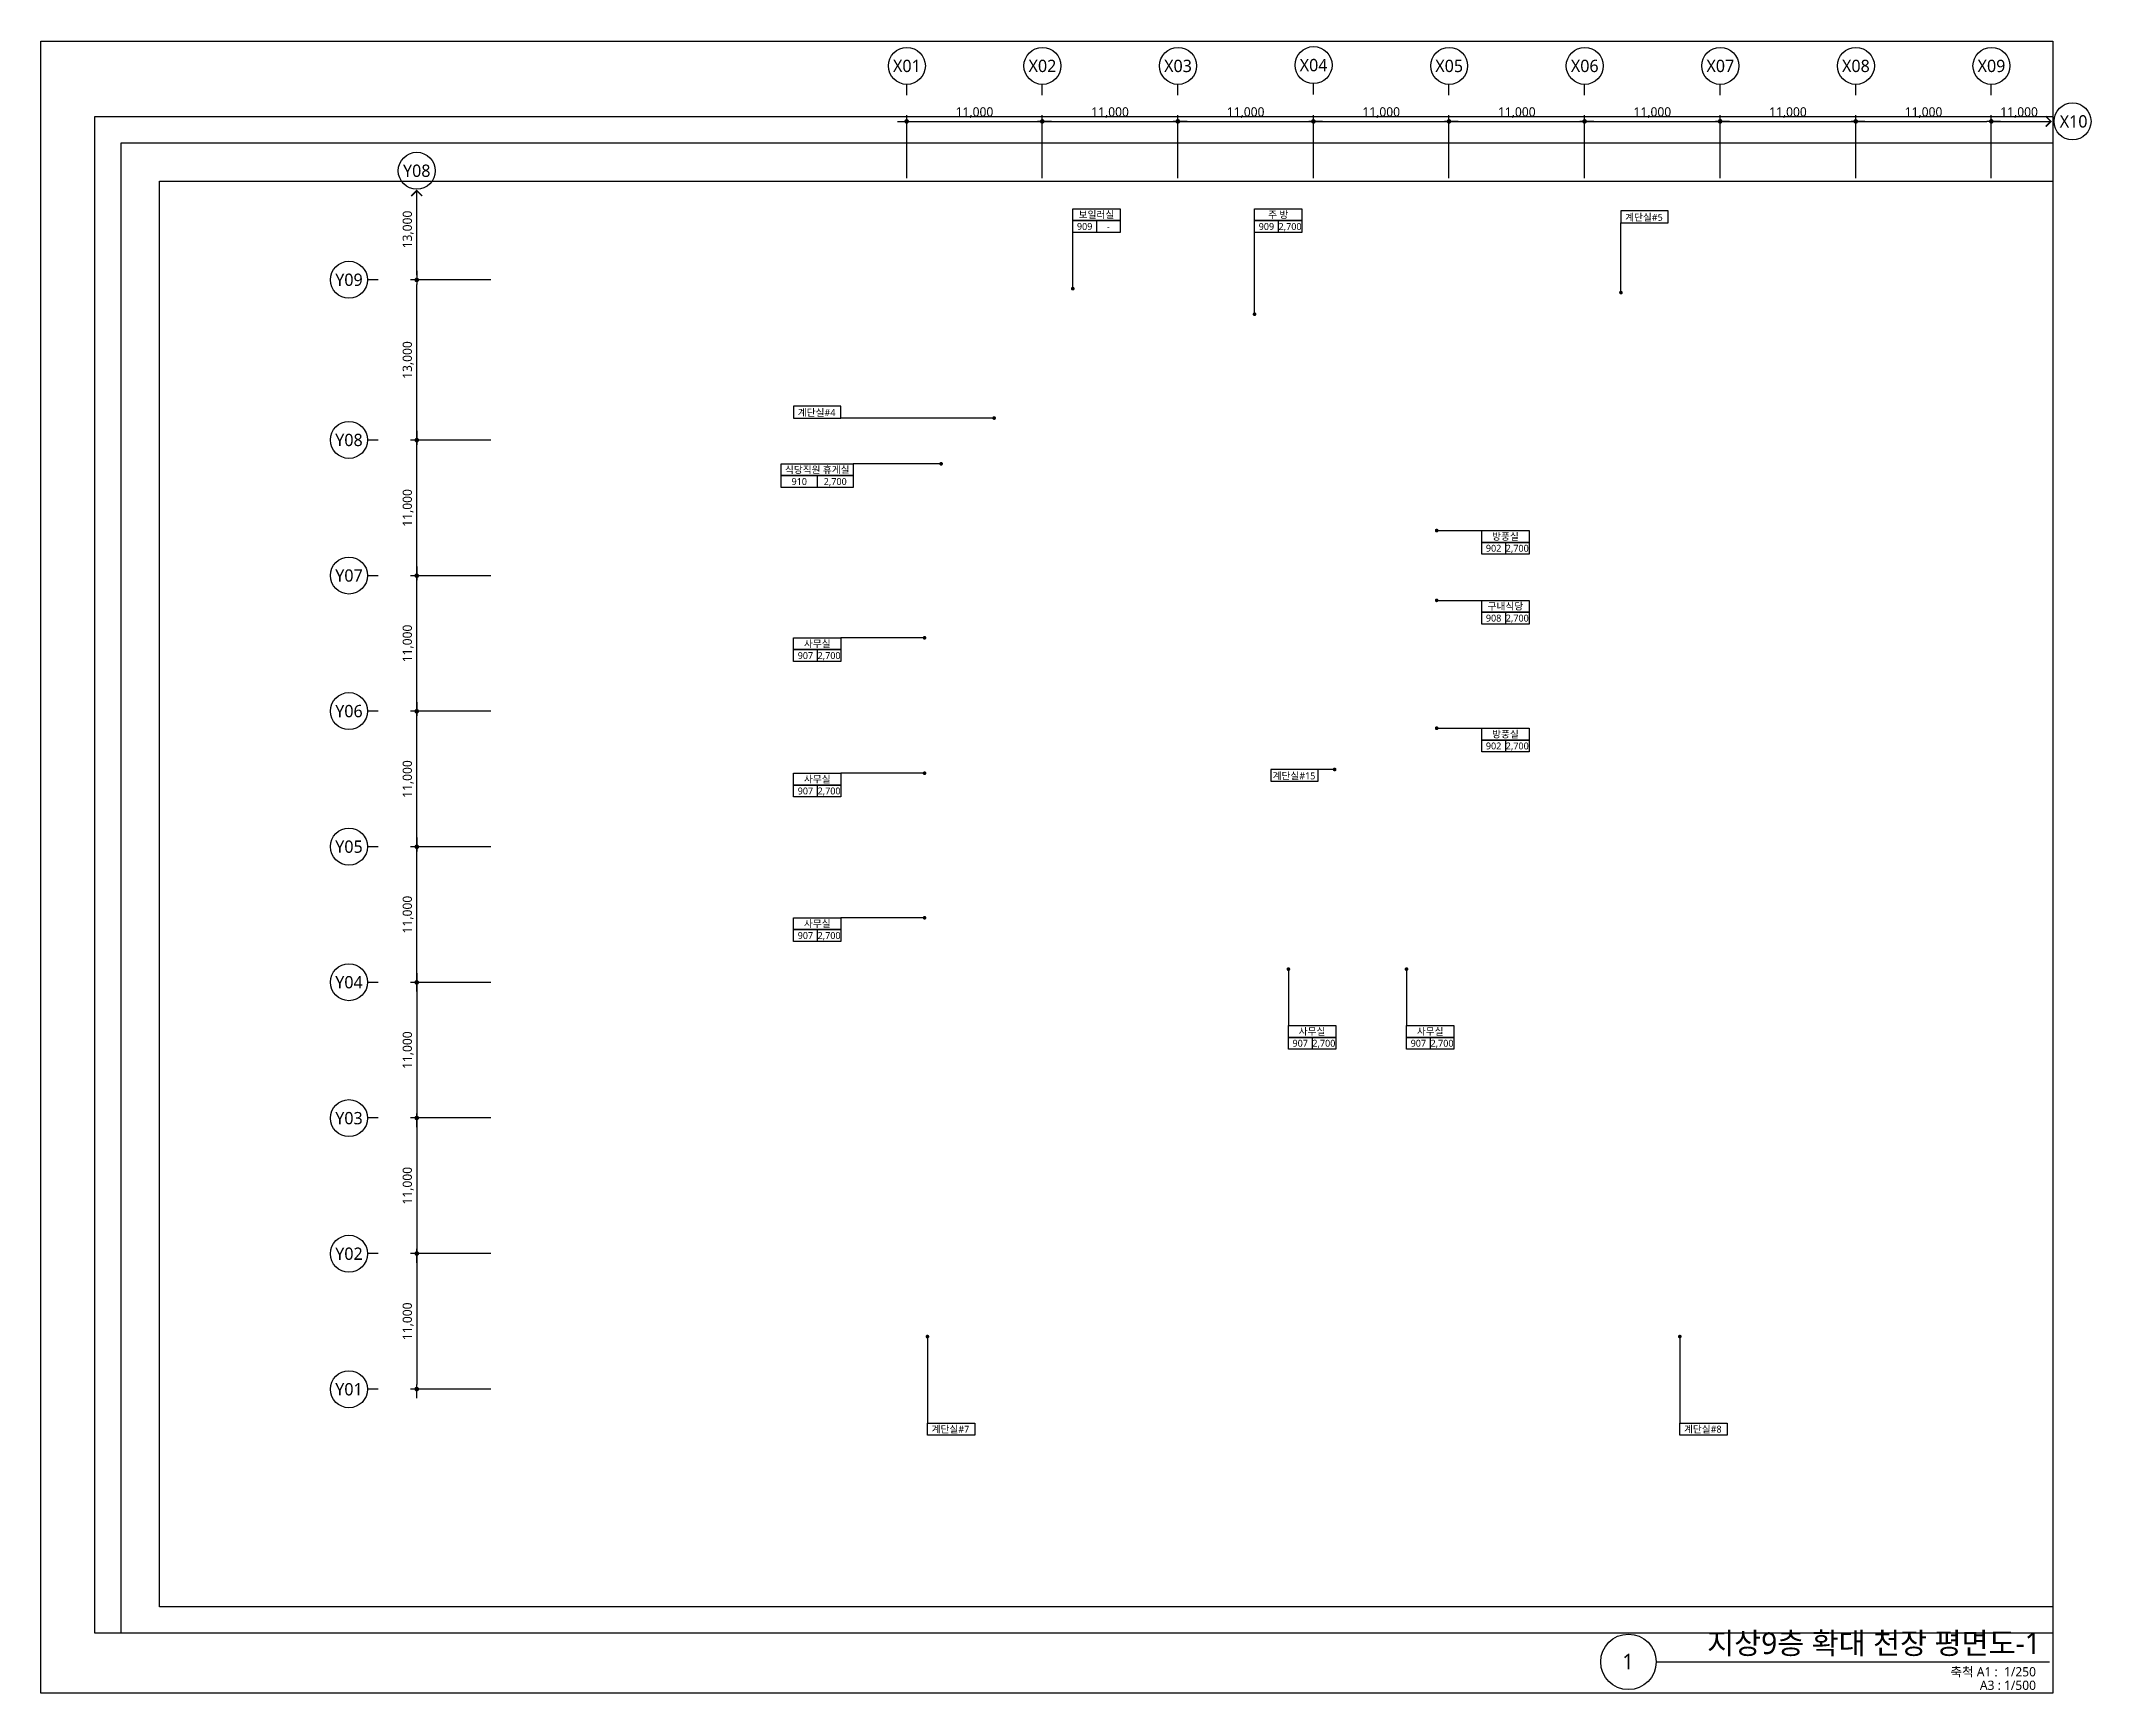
# Model space of a CAD drawing. Header units: millimetres. Extents: x 717452 to 1115512, y -611281 to 2012373.
# Drawn here: x 717452 to 883779, y 1432825 to 1566873 of the extents above; entities that cross this region are included whole.
import ezdxf
from ezdxf.enums import TextEntityAlignment as Align

# ---------------------------------------------------------------- set-up
doc = ezdxf.new("R2010")
doc.units = ezdxf.units.MM
doc.header["$PDSIZE"] = -10
doc.layers.get('0').update_dxf_attribs({"linetype": 'CONTINUOUS'})
doc.layers.get('DEFPOINTS').update_dxf_attribs({"color": 146, "linetype": 'CONTINUOUS'})
for name, color, linetype, lineweight in [('A-AXIS-BUBL', 7, 'CONTINUOUS', 25), ('A-DIMS', 7, 'CONTINUOUS', 25), ('A-MKXS-LEAD', 7, 'CONTINUOUS', 25), ('A-MKXX-NAME', 3, 'CONTINUOUS', 25), ('A-MKXX-SYMB', 7, 'CONTINUOUS', 25), ('A-XXXX-SYMB', 7, 'CONTINUOUS', 25), ('A-XXXX-TXT1', 3, 'CONTINUOUS', 25), ('A-XXXX-TXT2', 3, 'CONTINUOUS', 25)]:
    doc.layers.add(name, color=color, linetype=linetype, lineweight=lineweight)
doc.styles.add('HY울릉도L', font='H2GTRE.TTF')
doc.styles.add('맑은 고딕', font='malgun.ttf')
doc.styles.add('맑은고딕', font='malgun.ttf')
doc.dimstyles.new('CDIM', dxfattribs={"dimtxt": 3, "dimasz": 1.5, "dimexe": 2, "dimexo": 1, "dimgap": 1, "dimtad": 1, "dimdec": 0, "dimrnd": 0.5, "dimzin": 0, "dimdsep": 32, "dimlunit": 6, "dimtxsty": 'HY울릉도L', "dimblk1": '_CIDOT', "dimblk2": '_CIDOT', "dimsah": 1, "dimcen": 5.5, "dimclrd": 2, "dimclre": 2, "dimclrt": 7, "dimadec": 0, "dimazin": 0, "dimtfac": 1, "dimtdec": 0, "dimtix": 1, "dimtmove": 2, "dimatfit": 1, "dimldrblk": '_CIDOT', "dimfxl": 1, "dimtolj": 1, "dimtzin": 0, "dimlwd": -1, "dimarcsym": 0})

msp = doc.modelspace()

# ---------------------------------------------------------------- texts
at = {"layer": 'A-MKXX-NAME', "style": '맑은고딕'}
for s, p in [('909', (802128, 1551820)), ('보일러실', (803088, 1552780)), ('909', (816875, 1551820)), ('주 방', (817835, 1552780)), ('2,700', (818795, 1551820)), ('계단실#5', (847508, 1552565)), ('-', (804048, 1551820)), ('계단실#4', (780380, 1536721)), ('식당직원 휴게실', (780433, 1532086)), ('910', (778973, 1531126)), ('2,700', (781893, 1531126)), ('방풍실', (836269, 1526671)), ('902', (835309, 1525711)), ('2,700', (837229, 1525711)), ('908', (835309, 1520044)), ('구내식당', (836269, 1521004)), ('2,700', (837229, 1520044)), ('907', (779473, 1517006)), ('사무실', (780433, 1517966)), ('2,700', (781393, 1517006)), ('방풍실', (836269, 1510631)), ('902', (835309, 1509671)), ('2,700', (837229, 1509671)), ('사무실', (780433, 1506979)), ('계단실#15', (819114, 1507246)), ('907', (779473, 1506019)), ('2,700', (781393, 1506019)), ('사무실', (780433, 1495250)), ('907', (779473, 1494290)), ('2,700', (781393, 1494290)), ('907', (819619, 1485547)), ('사무실', (820579, 1486507)), ('2,700', (821539, 1485547)), ('907', (829205, 1485547)), ('사무실', (830165, 1486507)), ('2,700', (831125, 1485547)), ('계단실#7', (791240, 1454232)), ('계단실#8', (852283, 1454232))]:
    msp.add_text(s, height=560, dxfattribs=at).set_placement(p, align=Align.MIDDLE_CENTER)
at = {"layer": 'A-XXXX-TXT1', "style": '맑은 고딕'}
msp.add_text('지상9층 확대 천장 평면도-1', height=1750, dxfattribs=at).set_placement((879706, 1435467), align=Align.BOTTOM_RIGHT)
msp.add_text('1', height=1250, dxfattribs=at).set_placement((846221, 1435381), align=Align.MIDDLE)
for s, p in [('축척 A1 :  1/250', (879317, 1434923)), ('A3 : 1/500', (879317, 1433829))]:
    msp.add_text(s, height=750, dxfattribs=at).set_placement(p, align=Align.TOP_RIGHT)

# ---------------------------------------------------------------- blocks, each defined once
blk = doc.blocks.new('_CIDOT')
at = {"color": 0, "linetype": 'ByBlock'}
blk.add_line((2, 0), (-1, 0), dxfattribs=at)
at = {"color": 0, "linetype": 'ByBlock', "const_width": 0.5}
blk.add_lwpolyline([(-0.25, 0, 1), (0.25, 0, 1)], format="xyb", close=True, dxfattribs=at)
blk = doc.blocks.new('*D287')
at = {"layer": 'A-DIMS', "lineweight": -2, "transparency": 16777216}
for p, q in [((53789, 121888), (47289, 121888)), ((53789, 108888), (47289, 108888))]:
    blk.add_line(p, q, dxfattribs=at)
at = {"layer": 'A-DIMS', "transparency": 16777216}
blk.add_line((47789, 109263), (47789, 121513), dxfattribs=at)
at = {"layer": 'DEFPOINTS', "color": 0, "transparency": 16777216}
for p in [(47789, 121888), (54039, 121888), (54039, 108888)]:
    blk.add_point(p, dxfattribs=at)
at = {"layer": 'A-DIMS', "transparency": 16777216, "xscale": 375, "yscale": 375, "zscale": 375}
for p, rotation in [((47789, 121888), 90), ((47789, 108888), 270)]:
    blk.add_blockref('_CIDOT', p, dxfattribs=dict(at, rotation=rotation))
at = {"layer": 'A-DIMS', "color": 3, "transparency": 16777216, "insert": (47086, 115388), "char_height": 750, "attachment_point": 5, "rotation": 90, "style": '맑은고딕'}
blk.add_mtext('\\A1;13,000', dxfattribs=at)
blk = doc.blocks.new('*D288')
at = {"layer": 'A-DIMS', "lineweight": -2, "transparency": 16777216}
for p, q in [((53789, 108888), (47289, 108888)), ((53789, 97888), (47289, 97888))]:
    blk.add_line(p, q, dxfattribs=at)
at = {"layer": 'A-DIMS', "transparency": 16777216}
blk.add_line((47789, 98263), (47789, 108513), dxfattribs=at)
at = {"layer": 'DEFPOINTS', "color": 0, "transparency": 16777216}
for p in [(47789, 108888), (54039, 108888), (54039, 97888)]:
    blk.add_point(p, dxfattribs=at)
at = {"layer": 'A-DIMS', "transparency": 16777216, "xscale": 375, "yscale": 375, "zscale": 375}
for p, rotation in [((47789, 108888), 90), ((47789, 97888), 270)]:
    blk.add_blockref('_CIDOT', p, dxfattribs=dict(at, rotation=rotation))
at = {"layer": 'A-DIMS', "color": 3, "transparency": 16777216, "insert": (47086, 103388), "char_height": 750, "attachment_point": 5, "rotation": 90, "style": '맑은고딕'}
blk.add_mtext('\\A1;11,000', dxfattribs=at)
blk = doc.blocks.new('*D289')
at = {"layer": 'A-DIMS', "lineweight": -2, "transparency": 16777216}
for p, q in [((53789, 97888), (47289, 97888)), ((53789, 86888), (47289, 86888))]:
    blk.add_line(p, q, dxfattribs=at)
at = {"layer": 'A-DIMS', "transparency": 16777216}
blk.add_line((47789, 87263), (47789, 97513), dxfattribs=at)
at = {"layer": 'DEFPOINTS', "color": 0, "transparency": 16777216}
for p in [(47789, 97888), (54039, 97888), (54039, 86888)]:
    blk.add_point(p, dxfattribs=at)
at = {"layer": 'A-DIMS', "transparency": 16777216, "xscale": 375, "yscale": 375, "zscale": 375}
for p, rotation in [((47789, 97888), 90), ((47789, 86888), 270)]:
    blk.add_blockref('_CIDOT', p, dxfattribs=dict(at, rotation=rotation))
at = {"layer": 'A-DIMS', "color": 3, "transparency": 16777216, "insert": (47086, 92388), "char_height": 750, "attachment_point": 5, "rotation": 90, "style": '맑은고딕'}
blk.add_mtext('\\A1;11,000', dxfattribs=at)
blk = doc.blocks.new('*D290')
at = {"layer": 'A-DIMS', "lineweight": -2, "transparency": 16777216}
for p, q in [((53789, 86888), (47289, 86888)), ((53789, 75888), (47289, 75888))]:
    blk.add_line(p, q, dxfattribs=at)
at = {"layer": 'A-DIMS', "transparency": 16777216}
blk.add_line((47789, 76263), (47789, 86513), dxfattribs=at)
at = {"layer": 'DEFPOINTS', "color": 0, "transparency": 16777216}
for p in [(47789, 86888), (54039, 86888), (54039, 75888)]:
    blk.add_point(p, dxfattribs=at)
at = {"layer": 'A-DIMS', "transparency": 16777216, "xscale": 375, "yscale": 375, "zscale": 375}
for p, rotation in [((47789, 86888), 90), ((47789, 75888), 270)]:
    blk.add_blockref('_CIDOT', p, dxfattribs=dict(at, rotation=rotation))
at = {"layer": 'A-DIMS', "color": 3, "transparency": 16777216, "insert": (47086, 81388), "char_height": 750, "attachment_point": 5, "rotation": 90, "style": '맑은고딕'}
blk.add_mtext('\\A1;11,000', dxfattribs=at)
blk = doc.blocks.new('*D291')
at = {"layer": 'A-DIMS', "lineweight": -2, "transparency": 16777216}
for p, q in [((53789, 75888), (47289, 75888)), ((53789, 64888), (47289, 64888))]:
    blk.add_line(p, q, dxfattribs=at)
at = {"layer": 'A-DIMS', "transparency": 16777216}
blk.add_line((47789, 65263), (47789, 75513), dxfattribs=at)
at = {"layer": 'DEFPOINTS', "color": 0, "transparency": 16777216}
for p in [(47789, 75888), (54039, 75888), (54039, 64888)]:
    blk.add_point(p, dxfattribs=at)
at = {"layer": 'A-DIMS', "transparency": 16777216, "xscale": 375, "yscale": 375, "zscale": 375}
for p, rotation in [((47789, 75888), 90), ((47789, 64888), 270)]:
    blk.add_blockref('_CIDOT', p, dxfattribs=dict(at, rotation=rotation))
at = {"layer": 'A-DIMS', "color": 3, "transparency": 16777216, "insert": (47086, 70388), "char_height": 750, "attachment_point": 5, "rotation": 90, "style": '맑은고딕'}
blk.add_mtext('\\A1;11,000', dxfattribs=at)
blk = doc.blocks.new('*D292')
at = {"layer": 'A-DIMS', "lineweight": -2, "transparency": 16777216}
for p, q in [((53789, 42888), (47289, 42888)), ((53789, 31888), (47289, 31888))]:
    blk.add_line(p, q, dxfattribs=at)
at = {"layer": 'A-DIMS', "transparency": 16777216}
blk.add_line((47789, 42513), (47789, 32263), dxfattribs=at)
at = {"layer": 'DEFPOINTS', "color": 0, "transparency": 16777216}
for p in [(54039, 42888), (47789, 31888), (54039, 31888)]:
    blk.add_point(p, dxfattribs=at)
at = {"layer": 'A-DIMS', "transparency": 16777216, "xscale": 375, "yscale": 375, "zscale": 375}
for p, rotation in [((47789, 42888), 90), ((47789, 31888), 270)]:
    blk.add_blockref('_CIDOT', p, dxfattribs=dict(at, rotation=rotation))
at = {"layer": 'A-DIMS', "color": 3, "transparency": 16777216, "insert": (47086, 37388), "char_height": 750, "attachment_point": 5, "rotation": 90, "style": '맑은고딕'}
blk.add_mtext('\\A1;11,000', dxfattribs=at)
blk = doc.blocks.new('*D293')
at = {"layer": 'A-DIMS', "lineweight": -2, "transparency": 16777216}
for p, q in [((53789, 53888), (47289, 53888)), ((53789, 42888), (47289, 42888))]:
    blk.add_line(p, q, dxfattribs=at)
at = {"layer": 'A-DIMS', "transparency": 16777216}
blk.add_line((47789, 53513), (47789, 43263), dxfattribs=at)
at = {"layer": 'DEFPOINTS', "color": 0, "transparency": 16777216}
for p in [(54039, 53888), (47789, 42888), (54039, 42888)]:
    blk.add_point(p, dxfattribs=at)
at = {"layer": 'A-DIMS', "transparency": 16777216, "xscale": 375, "yscale": 375, "zscale": 375}
for p, rotation in [((47789, 53888), 90), ((47789, 42888), 270)]:
    blk.add_blockref('_CIDOT', p, dxfattribs=dict(at, rotation=rotation))
at = {"layer": 'A-DIMS', "color": 3, "transparency": 16777216, "insert": (47086, 48388), "char_height": 750, "attachment_point": 5, "rotation": 90, "style": '맑은고딕'}
blk.add_mtext('\\A1;11,000', dxfattribs=at)
blk = doc.blocks.new('*D294')
at = {"layer": 'A-DIMS', "lineweight": -2, "transparency": 16777216}
for p, q in [((53789, 64888), (47289, 64888)), ((53789, 53888), (47289, 53888))]:
    blk.add_line(p, q, dxfattribs=at)
at = {"layer": 'A-DIMS', "transparency": 16777216}
blk.add_line((47789, 64513), (47789, 54263), dxfattribs=at)
at = {"layer": 'DEFPOINTS', "color": 0, "transparency": 16777216}
for p in [(54039, 64888), (47789, 53888), (54039, 53888)]:
    blk.add_point(p, dxfattribs=at)
at = {"layer": 'A-DIMS', "transparency": 16777216, "xscale": 375, "yscale": 375, "zscale": 375}
for p, rotation in [((47789, 64888), 90), ((47789, 53888), 270)]:
    blk.add_blockref('_CIDOT', p, dxfattribs=dict(at, rotation=rotation))
at = {"layer": 'A-DIMS', "color": 3, "transparency": 16777216, "insert": (47086, 59388), "char_height": 750, "attachment_point": 5, "rotation": 90, "style": '맑은고딕'}
blk.add_mtext('\\A1;11,000', dxfattribs=at)
blk = doc.blocks.new('*D295')
at = {"layer": 'A-DIMS', "lineweight": -2, "transparency": 16777216}
for p, q in [((164539, 130138), (164539, 135254)), ((175539, 130138), (175539, 135254))]:
    blk.add_line(p, q, dxfattribs=at)
at = {"layer": 'A-DIMS', "transparency": 16777216}
blk.add_line((164914, 134754), (175164, 134754), dxfattribs=at)
at = {"layer": 'DEFPOINTS', "color": 0, "transparency": 16777216}
for p in [(175539, 134754), (164539, 129888), (175539, 129888)]:
    blk.add_point(p, dxfattribs=at)
at = {"layer": 'A-DIMS', "transparency": 16777216, "xscale": 375, "yscale": 375, "zscale": 375, "rotation": 180}
blk.add_blockref('_CIDOT', (164539, 134754), dxfattribs=at)
at = {"layer": 'A-DIMS', "transparency": 16777216, "xscale": 375, "yscale": 375, "zscale": 375}
blk.add_blockref('_CIDOT', (175539, 134754), dxfattribs=at)
at = {"layer": 'A-DIMS', "color": 3, "transparency": 16777216, "insert": (170039, 135457), "char_height": 750, "attachment_point": 5, "style": '맑은고딕'}
blk.add_mtext('\\A1;11,000', dxfattribs=at)
blk = doc.blocks.new('*D296')
at = {"layer": 'A-DIMS', "lineweight": -2, "transparency": 16777216}
for p, q in [((153539, 130138), (153539, 135254)), ((164539, 130138), (164539, 135254))]:
    blk.add_line(p, q, dxfattribs=at)
at = {"layer": 'A-DIMS', "transparency": 16777216}
blk.add_line((153914, 134754), (164164, 134754), dxfattribs=at)
at = {"layer": 'DEFPOINTS', "color": 0, "transparency": 16777216}
for p in [(164539, 134754), (153539, 129888), (164539, 129888)]:
    blk.add_point(p, dxfattribs=at)
at = {"layer": 'A-DIMS', "transparency": 16777216, "xscale": 375, "yscale": 375, "zscale": 375, "rotation": 180}
blk.add_blockref('_CIDOT', (153539, 134754), dxfattribs=at)
at = {"layer": 'A-DIMS', "transparency": 16777216, "xscale": 375, "yscale": 375, "zscale": 375}
blk.add_blockref('_CIDOT', (164539, 134754), dxfattribs=at)
at = {"layer": 'A-DIMS', "color": 3, "transparency": 16777216, "insert": (159039, 135457), "char_height": 750, "attachment_point": 5, "style": '맑은고딕'}
blk.add_mtext('\\A1;11,000', dxfattribs=at)
blk = doc.blocks.new('*D297')
at = {"layer": 'A-DIMS', "lineweight": -2, "transparency": 16777216}
for p, q in [((142539, 130138), (142539, 135254)), ((153539, 130138), (153539, 135254))]:
    blk.add_line(p, q, dxfattribs=at)
at = {"layer": 'A-DIMS', "transparency": 16777216}
blk.add_line((142914, 134754), (153164, 134754), dxfattribs=at)
at = {"layer": 'DEFPOINTS', "color": 0, "transparency": 16777216}
for p in [(153539, 134754), (142539, 129888), (153539, 129888)]:
    blk.add_point(p, dxfattribs=at)
at = {"layer": 'A-DIMS', "transparency": 16777216, "xscale": 375, "yscale": 375, "zscale": 375, "rotation": 180}
blk.add_blockref('_CIDOT', (142539, 134754), dxfattribs=at)
at = {"layer": 'A-DIMS', "transparency": 16777216, "xscale": 375, "yscale": 375, "zscale": 375}
blk.add_blockref('_CIDOT', (153539, 134754), dxfattribs=at)
at = {"layer": 'A-DIMS', "color": 3, "transparency": 16777216, "insert": (148039, 135457), "char_height": 750, "attachment_point": 5, "style": '맑은고딕'}
blk.add_mtext('\\A1;11,000', dxfattribs=at)
blk = doc.blocks.new('*D298')
at = {"layer": 'A-DIMS', "lineweight": -2, "transparency": 16777216}
for p, q in [((131539, 130138), (131539, 135254)), ((142539, 130138), (142539, 135254))]:
    blk.add_line(p, q, dxfattribs=at)
at = {"layer": 'A-DIMS', "transparency": 16777216}
blk.add_line((131914, 134754), (142164, 134754), dxfattribs=at)
at = {"layer": 'DEFPOINTS', "color": 0, "transparency": 16777216}
for p in [(142539, 134754), (131539, 129888), (142539, 129888)]:
    blk.add_point(p, dxfattribs=at)
at = {"layer": 'A-DIMS', "transparency": 16777216, "xscale": 375, "yscale": 375, "zscale": 375, "rotation": 180}
blk.add_blockref('_CIDOT', (131539, 134754), dxfattribs=at)
at = {"layer": 'A-DIMS', "transparency": 16777216, "xscale": 375, "yscale": 375, "zscale": 375}
blk.add_blockref('_CIDOT', (142539, 134754), dxfattribs=at)
at = {"layer": 'A-DIMS', "color": 3, "transparency": 16777216, "insert": (137039, 135457), "char_height": 750, "attachment_point": 5, "style": '맑은고딕'}
blk.add_mtext('\\A1;11,000', dxfattribs=at)
blk = doc.blocks.new('*D299')
at = {"layer": 'A-DIMS', "lineweight": -2, "transparency": 16777216}
for p, q in [((120539, 130138), (120539, 135254)), ((131539, 130138), (131539, 135254))]:
    blk.add_line(p, q, dxfattribs=at)
at = {"layer": 'A-DIMS', "transparency": 16777216}
blk.add_line((120914, 134754), (131164, 134754), dxfattribs=at)
at = {"layer": 'DEFPOINTS', "color": 0, "transparency": 16777216}
for p in [(131539, 134754), (120539, 129888), (131539, 129888)]:
    blk.add_point(p, dxfattribs=at)
at = {"layer": 'A-DIMS', "transparency": 16777216, "xscale": 375, "yscale": 375, "zscale": 375, "rotation": 180}
blk.add_blockref('_CIDOT', (120539, 134754), dxfattribs=at)
at = {"layer": 'A-DIMS', "transparency": 16777216, "xscale": 375, "yscale": 375, "zscale": 375}
blk.add_blockref('_CIDOT', (131539, 134754), dxfattribs=at)
at = {"layer": 'A-DIMS', "color": 3, "transparency": 16777216, "insert": (126039, 135457), "char_height": 750, "attachment_point": 5, "style": '맑은고딕'}
blk.add_mtext('\\A1;11,000', dxfattribs=at)
blk = doc.blocks.new('*D300')
at = {"layer": 'A-DIMS', "lineweight": -2, "transparency": 16777216}
for p, q in [((109539, 130138), (109539, 135254)), ((120539, 130138), (120539, 135254))]:
    blk.add_line(p, q, dxfattribs=at)
at = {"layer": 'A-DIMS', "transparency": 16777216}
blk.add_line((109914, 134754), (120164, 134754), dxfattribs=at)
at = {"layer": 'DEFPOINTS', "color": 0, "transparency": 16777216}
for p in [(120539, 134754), (109539, 129888), (120539, 129888)]:
    blk.add_point(p, dxfattribs=at)
at = {"layer": 'A-DIMS', "transparency": 16777216, "xscale": 375, "yscale": 375, "zscale": 375, "rotation": 180}
blk.add_blockref('_CIDOT', (109539, 134754), dxfattribs=at)
at = {"layer": 'A-DIMS', "transparency": 16777216, "xscale": 375, "yscale": 375, "zscale": 375}
blk.add_blockref('_CIDOT', (120539, 134754), dxfattribs=at)
at = {"layer": 'A-DIMS', "color": 3, "transparency": 16777216, "insert": (115039, 135457), "char_height": 750, "attachment_point": 5, "style": '맑은고딕'}
blk.add_mtext('\\A1;11,000', dxfattribs=at)
blk = doc.blocks.new('*D301')
at = {"layer": 'A-DIMS', "lineweight": -2, "transparency": 16777216}
for p, q in [((98539, 130138), (98539, 135254)), ((109539, 130138), (109539, 135254))]:
    blk.add_line(p, q, dxfattribs=at)
at = {"layer": 'A-DIMS', "transparency": 16777216}
blk.add_line((98914, 134754), (109164, 134754), dxfattribs=at)
at = {"layer": 'DEFPOINTS', "color": 0, "transparency": 16777216}
for p in [(109539, 134754), (98539, 129888), (109539, 129888)]:
    blk.add_point(p, dxfattribs=at)
at = {"layer": 'A-DIMS', "transparency": 16777216, "xscale": 375, "yscale": 375, "zscale": 375, "rotation": 180}
blk.add_blockref('_CIDOT', (98539, 134754), dxfattribs=at)
at = {"layer": 'A-DIMS', "transparency": 16777216, "xscale": 375, "yscale": 375, "zscale": 375}
blk.add_blockref('_CIDOT', (109539, 134754), dxfattribs=at)
at = {"layer": 'A-DIMS', "color": 3, "transparency": 16777216, "insert": (104039, 135457), "char_height": 750, "attachment_point": 5, "style": '맑은고딕'}
blk.add_mtext('\\A1;11,000', dxfattribs=at)
blk = doc.blocks.new('*D302')
at = {"layer": 'A-DIMS', "lineweight": -2, "transparency": 16777216}
for p, q in [((87539, 130138), (87539, 135254)), ((98539, 130138), (98539, 135254))]:
    blk.add_line(p, q, dxfattribs=at)
at = {"layer": 'A-DIMS', "transparency": 16777216}
blk.add_line((87914, 134754), (98164, 134754), dxfattribs=at)
at = {"layer": 'DEFPOINTS', "color": 0, "transparency": 16777216}
for p in [(98539, 134754), (87539, 129888), (98539, 129888)]:
    blk.add_point(p, dxfattribs=at)
at = {"layer": 'A-DIMS', "transparency": 16777216, "xscale": 375, "yscale": 375, "zscale": 375, "rotation": 180}
blk.add_blockref('_CIDOT', (87539, 134754), dxfattribs=at)
at = {"layer": 'A-DIMS', "transparency": 16777216, "xscale": 375, "yscale": 375, "zscale": 375}
blk.add_blockref('_CIDOT', (98539, 134754), dxfattribs=at)
at = {"layer": 'A-DIMS', "color": 3, "transparency": 16777216, "insert": (93039, 135457), "char_height": 750, "attachment_point": 5, "style": '맑은고딕'}
blk.add_mtext('\\A1;11,000', dxfattribs=at)
blk = doc.blocks.new('Dim250-1')
at = {"const_width": 125}
for points in [[(179947, 135181.2), (180373.9, 134754.3), (179947, 134327.4)], [(47346.7, 128697), (47788.6, 129138.9), (48230.5, 128697)]]:
    blk.add_lwpolyline(points, dxfattribs=at)
at = {"layer": 'A-AXIS-BUBL', "ltscale": 0.2}
for p, q in [((87538.6, 136879.3), (87538.6, 137754.4)), ((98538.6, 136879.3), (98538.6, 137754.4)), ((109538.6, 136879.3), (109538.6, 137754.4)), ((120538.6, 136945.4), (120538.6, 137820.5)), ((131537.8, 136879.3), (131537.8, 137754.4)), ((142538.6, 136879.3), (142538.6, 137754.4)), ((153538.6, 136879.3), (153538.6, 137754.4)), ((164538.6, 136879.3), (164538.6, 137754.4)), ((175538.6, 136879.3), (175538.6, 137754.4)), ((175538.6, 136879.3), (175538.6, 137754.4)), ((44663.6, 121888.1), (43788.5, 121888.1)), ((44663.6, 108888.1), (43788.5, 108888.1)), ((44663.6, 97888.1), (43788.5, 97888.1)), ((44663.6, 86888.1), (43788.5, 86888.1)), ((44663.6, 75888.1), (43788.5, 75888.1)), ((44663.6, 64888.1), (43788.5, 64888.1)), ((44663.6, 53888.1), (43788.5, 53888.1)), ((44663.6, 42888.1), (43788.5, 42888.1)), ((44663.6, 31888.1), (43788.5, 31888.1))]:
    blk.add_line(p, q, dxfattribs=at)
for centre in [(87553.3, 139254.3), (98553.3, 139254.3), (109553.3, 139254.3), (120553.3, 139320.4), (131552.5, 139254.3), (142553.3, 139254.3), (153553.3, 139254.3), (164553.3, 139254.3), (175553.3, 139254.3), (47788.6, 130747.2), (42288.6, 121902.8), (42288.6, 108902.8), (42288.6, 97902.8), (42288.6, 86902.8), (42288.6, 75902.8), (42288.6, 64902.8), (42288.6, 53873.4), (42288.6, 42873.4), (42288.6, 31873.4)]:
    blk.add_circle(centre, 1500, dxfattribs=at)
at = {"layer": 'A-DIMS'}
for p, q in [((175538.6, 134754.3), (180373.9, 134754.3)), ((47788.6, 122263.1), (47788.6, 129138.9))]:
    blk.add_line(p, q, dxfattribs=at)
at = {"layer": 'A-XXXX-SYMB'}
blk.add_circle((182128.1, 134754.3), 1500, dxfattribs=at)
at = {"layer": 'A-DIMS', "color": 3, "insert": (177792.7, 135456.7), "char_height": 750, "attachment_point": 5, "style": '맑은고딕'}
blk.add_mtext('\\A1;11,000', dxfattribs=at)
at = {"layer": 'A-DIMS', "color": 3, "insert": (47088.2, 125979.4), "char_height": 750, "attachment_point": 5, "rotation": 90, "style": '맑은고딕'}
blk.add_mtext('\\A1;13,000', dxfattribs=at)
at = {"layer": 'A-XXXX-TXT2', "ltscale": 0.2, "style": '맑은고딕'}
for s, p in [('X01', (87553.3, 139254.3)), ('X02', (98553.3, 139254.3)), ('X03', (109553.3, 139254.3)), ('X04', (120553.3, 139320.4)), ('X05', (131552.5, 139254.3)), ('X06', (142553.3, 139254.3)), ('X07', (153553.3, 139254.3)), ('X08', (164553.3, 139254.3)), ('X09', (175553.3, 139254.3)), ('X10', (182216.4, 134754.3)), ('Y08', (47788.6, 130747.2)), ('Y09', (42288.6, 121902.8)), ('Y08', (42288.6, 108902.8)), ('Y07', (42288.6, 97902.8)), ('Y06', (42288.6, 86902.8)), ('Y05', (42288.6, 75902.8)), ('Y04', (42288.6, 64902.8)), ('Y03', (42288.6, 53874.1)), ('Y02', (42288.6, 42874.1)), ('Y01', (42288.6, 31874.1))]:
    blk.add_text(s, height=1000, dxfattribs=at).set_placement(p, align=Align.MIDDLE_CENTER)
at = {"layer": 'A-DIMS'}
for p1, p2, distance, picture, middle in [((87538.6, 129888.1), (98538.6, 129888.1), 4866.2, '*D302', (93038.6, 135456.7)), ((98538.6, 129888.1), (109538.6, 129888.1), 4866.2, '*D301', (104038.6, 135456.7)), ((109538.6, 129888.1), (120538.6, 129888.1), 4866.2, '*D300', (115038.6, 135456.7)), ((120538.6, 129888.1), (131538.6, 129888.1), 4866.2, '*D299', (126038.6, 135456.7)), ((131538.6, 129888.1), (142538.6, 129888.1), 4866.2, '*D298', (137038.6, 135456.7)), ((142538.6, 129888.1), (153538.6, 129888.1), 4866.2, '*D297', (148038.6, 135456.7)), ((153538.6, 129888.1), (164538.6, 129888.1), 4866.2, '*D296', (159038.6, 135456.7)), ((164538.6, 129888.1), (175538.6, 129888.1), 4866.2, '*D295', (170038.6, 135456.7)), ((54038.6, 108888.1), (54038.6, 121888.1), 6250, '*D287', (47086.2, 115388.1)), ((54038.6, 97888.1), (54038.6, 108888.1), 6250, '*D288', (47086.2, 103388.1)), ((54038.6, 86888.1), (54038.6, 97888.1), 6250, '*D289', (47086.2, 92388.1)), ((54038.6, 75888.1), (54038.6, 86888.1), 6250, '*D290', (47086.2, 81388.1)), ((54038.6, 64888.1), (54038.6, 75888.1), 6250, '*D291', (47086.2, 70388.1)), ((54038.6, 64888.1), (54038.6, 53888.1), -6250, '*D294', (47086.2, 59388.1)), ((54038.6, 53888.1), (54038.6, 42888.1), -6250, '*D293', (47086.2, 48388.1)), ((54038.6, 42888.1), (54038.6, 31888.1), -6250, '*D292', (47086.2, 37388.1))]:
    dim = blk.add_aligned_dim(p1=p1, p2=p2, distance=distance, dimstyle='CDIM', override={"dimscale": 250, "dimtxsty": '맑은고딕', "dimclrd": 256, "dimclre": 256, "dimclrt": 3}, dxfattribs=at)
    dim.commit()
    dim.dimension.update_dxf_attribs({"geometry": picture, "text_midpoint": middle})

# ---------------------------------------------------------------- linework, layer by layer
at = {"layer": 'A-MKXS-LEAD'}
for p, q in [((845642, 1546455), (845642, 1552122)), ((801168, 1546778), (801168, 1551340)), ((815915, 1544703), (815915, 1551340)), ((794786, 1536278), (782353, 1536278)), ((790483, 1532566), (783353, 1532566)), ((830691, 1527151), (834349, 1527151)), ((830691, 1521484), (834349, 1521484)), ((789140, 1518446), (782353, 1518446)), ((830691, 1511111), (834349, 1511111)), ((789140, 1507459), (782353, 1507459)), ((822412, 1507763), (821088, 1507763)), ((789140, 1495730), (782353, 1495730)), ((818659, 1491561), (818659, 1486987)), ((828245, 1491561), (828245, 1486987)), ((789373, 1461747), (789373, 1454712)), ((850417, 1461747), (850417, 1454712))]:
    msp.add_line(p, q, dxfattribs=at)
at = {"layer": 'A-MKXS-LEAD', "const_width": 150}
for points in [[(801243, 1546778, -1), (801093, 1546778, -1)], [(845717, 1546455, -1), (845567, 1546455, -1)], [(815990, 1544703, -1), (815840, 1544703, -1)], [(794786, 1536353, -1), (794786, 1536203, -1)], [(790483, 1532641, -1), (790483, 1532491, -1)], [(830691, 1527076, -1), (830691, 1527226, -1)], [(830691, 1521409, -1), (830691, 1521559, -1)], [(789140, 1518521, -1), (789140, 1518371, -1)], [(830691, 1511036, -1), (830691, 1511186, -1)], [(789140, 1507534, -1), (789140, 1507384, -1)], [(822487, 1507763, -1), (822337, 1507763, -1)], [(789140, 1495805, -1), (789140, 1495655, -1)], [(818584, 1491561, -1), (818734, 1491561, -1)], [(828170, 1491561, -1), (828320, 1491561, -1)], [(789448, 1461747, 1), (789298, 1461747, 1)], [(850492, 1461747, 1), (850342, 1461747, 1)]]:
    msp.add_lwpolyline(points, format="xyb", close=True, dxfattribs=at)
at = {"layer": 'A-MKXX-SYMB'}
for p, q in [((803088, 1552300), (803088, 1551340)), ((817835, 1552300), (817835, 1551340)), ((780433, 1531606), (780433, 1530646)), ((836269, 1526191), (836269, 1525231)), ((836269, 1520524), (836269, 1519564)), ((780433, 1517486), (780433, 1516526)), ((836269, 1510151), (836269, 1509191)), ((780433, 1506499), (780433, 1505539)), ((780433, 1494770), (780433, 1493810)), ((820579, 1486027), (820579, 1485067)), ((830165, 1486027), (830165, 1485067))]:
    msp.add_line(p, q, dxfattribs=at)
for points in [[(805008, 1552300), (801168, 1552300), (801168, 1553260), (805008, 1553260)], [(805008, 1551340), (801168, 1551340), (801168, 1552300), (805008, 1552300)], [(819755, 1552300), (815915, 1552300), (815915, 1553260), (819755, 1553260)], [(819755, 1551340), (815915, 1551340), (815915, 1552300), (819755, 1552300)], [(849482, 1553082), (845642, 1553082), (845642, 1552122), (849482, 1552122)], [(782353, 1537238), (778513, 1537238), (778513, 1536278), (782353, 1536278)], [(783353, 1531606), (777513, 1531606), (777513, 1532566), (783353, 1532566)], [(783353, 1530646), (777513, 1530646), (777513, 1531606), (783353, 1531606)], [(838189, 1526191), (834349, 1526191), (834349, 1527151), (838189, 1527151)], [(838189, 1525231), (834349, 1525231), (834349, 1526191), (838189, 1526191)], [(838189, 1520524), (834349, 1520524), (834349, 1521484), (838189, 1521484)], [(838189, 1519564), (834349, 1519564), (834349, 1520524), (838189, 1520524)], [(782353, 1517486), (778513, 1517486), (778513, 1518446), (782353, 1518446)], [(782353, 1516526), (778513, 1516526), (778513, 1517486), (782353, 1517486)], [(838189, 1510151), (834349, 1510151), (834349, 1511111), (838189, 1511111)], [(838189, 1509191), (834349, 1509191), (834349, 1510151), (838189, 1510151)], [(782353, 1506499), (778513, 1506499), (778513, 1507459), (782353, 1507459)], [(821088, 1507763), (817248, 1507763), (817248, 1506803), (821088, 1506803)], [(782353, 1505539), (778513, 1505539), (778513, 1506499), (782353, 1506499)], [(782353, 1494770), (778513, 1494770), (778513, 1495730), (782353, 1495730)], [(782353, 1493810), (778513, 1493810), (778513, 1494770), (782353, 1494770)], [(822499, 1486027), (818659, 1486027), (818659, 1486987), (822499, 1486987)], [(832085, 1486027), (828245, 1486027), (828245, 1486987), (832085, 1486987)], [(822499, 1485067), (818659, 1485067), (818659, 1486027), (822499, 1486027)], [(832085, 1485067), (828245, 1485067), (828245, 1486027), (832085, 1486027)], [(793213, 1453752), (789373, 1453752), (789373, 1454712), (793213, 1454712)], [(854257, 1453752), (850417, 1453752), (850417, 1454712), (854257, 1454712)]]:
    msp.add_lwpolyline(points, close=True, dxfattribs=at)
at = {"layer": 'A-XXXX-SYMB'}
msp.add_line((848500, 1435354), (880421, 1435354), dxfattribs=at)
msp.add_circle((846250, 1435354), 2250, dxfattribs=at)
at = {"layer": 'DEFPOINTS'}
for points in [[(717452, 1566873), (880690, 1566873), (880690, 1432825), (717452, 1432825)], [(721827, 1560737), (880690, 1560737), (880690, 1437687), (721827, 1437687)], [(723952, 1558612), (880690, 1558612), (880690, 1437687), (723952, 1437687)], [(727077, 1555487), (880690, 1555487), (880690, 1439812), (727077, 1439812)]]:
    msp.add_lwpolyline(points, close=True, dxfattribs=at)

# ---------------------------------------------------------------- block references
at = {"layer": 'A-DIMS'}
msp.add_blockref('Dim250-1', (700151, 1425598), dxfattribs=at)

msp.set_redraw_order([(e.dxf.handle, doc.entitydb.next_handle()) for e in msp.query("TEXT MTEXT ATTDEF DIMENSION ARC_DIMENSION")])  # texts and dimensions are drawn at this point

doc.saveas('drawing.dxf')
